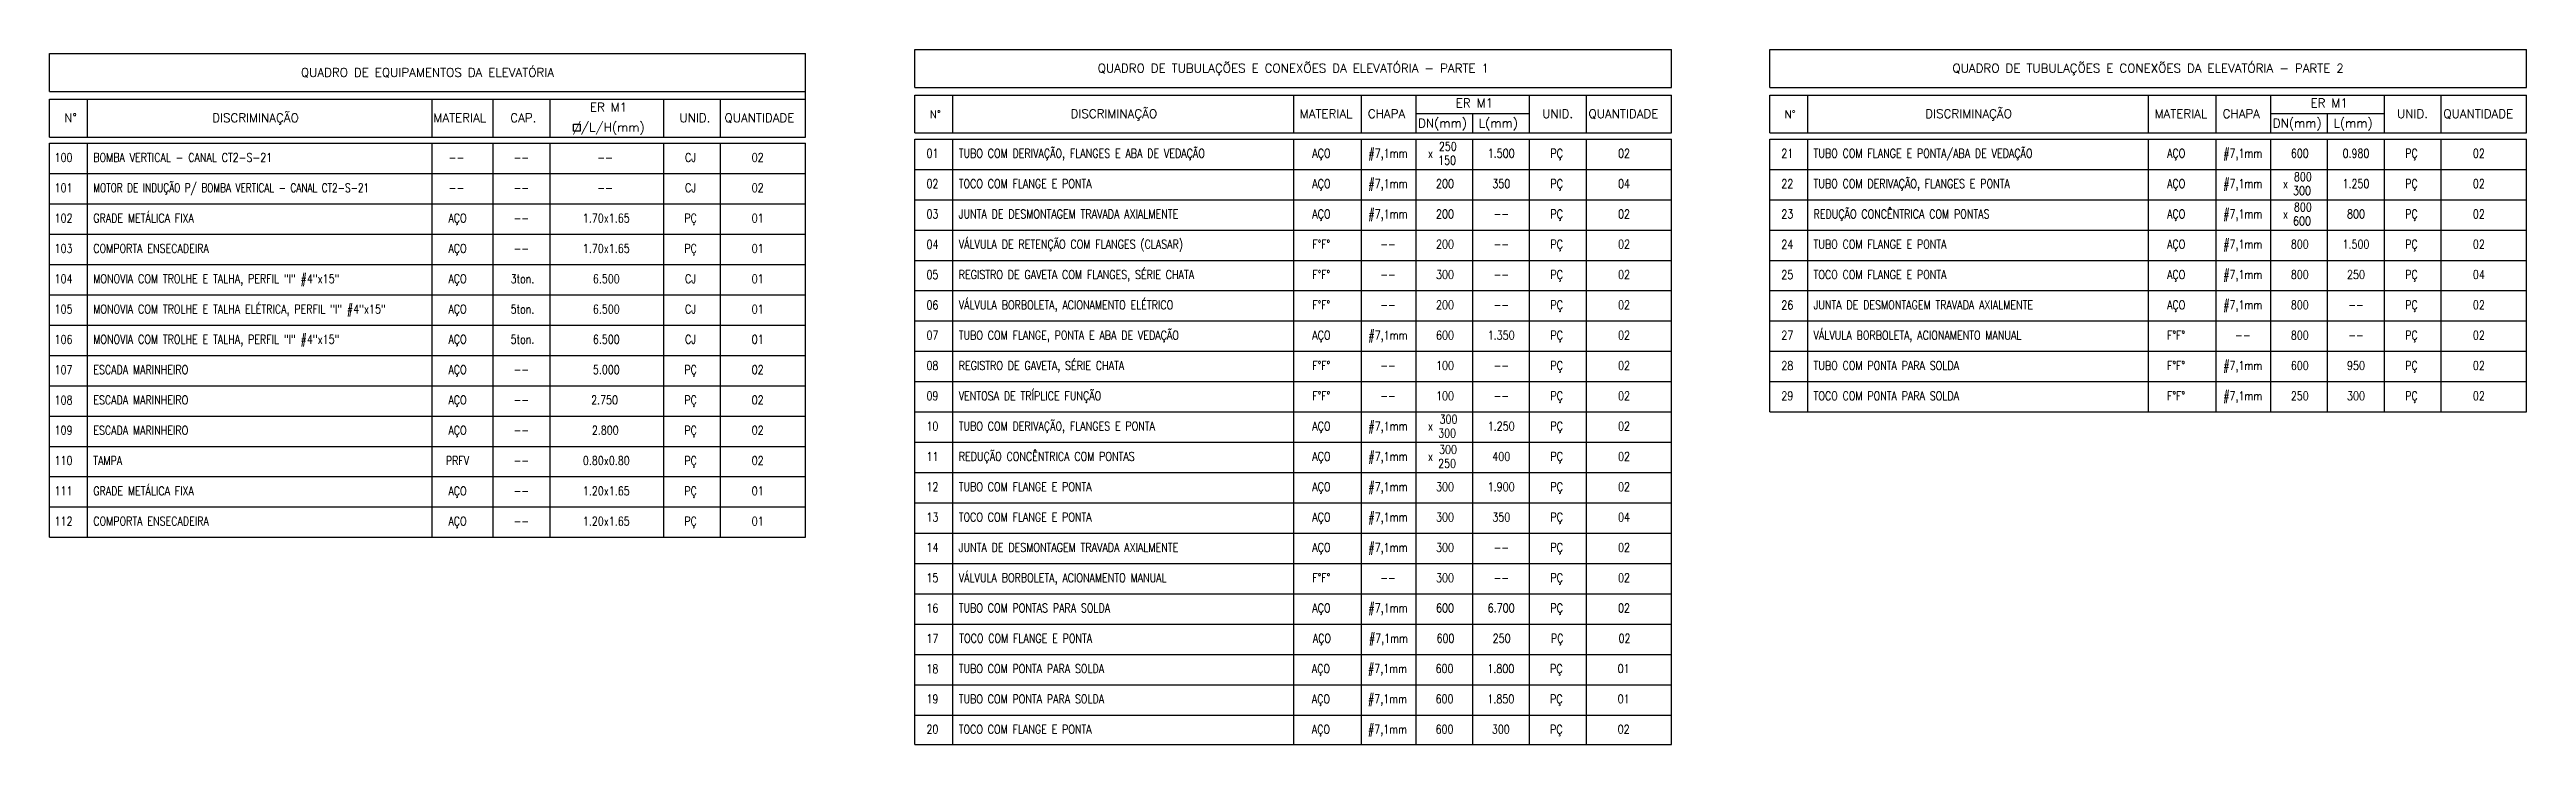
# Model space of a CAD drawing. Header units: feet. Extents: x 0 to 285115, y 0 to 9111421.
# Drawn here: x 285083.07 to 285111.5, y 9111400.47 to 9111408.45 of the extents above; entities that cross this region are included whole.
import ezdxf
from ezdxf import colors
from ezdxf.entities.mleader import LeaderData, LeaderLine
from ezdxf.enums import TextEntityAlignment as Align
from ezdxf.math import Vec2, Vec3

# ---------------------------------------------------------------- set-up
doc = ezdxf.new("R2010")
doc.units = ezdxf.units.FT
doc.header["$MEASUREMENT"] = 0
for name, color, linetype in [('02', 7, 'CONTINUOUS'), ('det-tabl', 1, 'CONTINUOUS'), ('H-SA-TEXTO', 2, 'CONTINUOUS'), ('TEXTO', 2, 'CONTINUOUS')]:
    doc.layers.add(name, color=color, linetype=linetype)
doc.styles.add('EGC_Arial_2.0mm', font='arial.ttf', dxfattribs={"width": 0.8, "height": 2})
doc.styles.add('ROMANS', font='romans.shx')

msp = doc.modelspace()

# ---------------------------------------------------------------- texts
at = {"layer": 'TEXTO', "color": 4, "style": 'ROMANS'}
for s, p in [('QUADRO DE TUBULAÇÕES E CONEXÕES DA ELEVATÓRIA - PARTE 1', (285097.345, 9111408.181)), ('QUADRO DE TUBULAÇÕES E CONEXÕES DA ELEVATÓRIA - PARTE 2', (285107.156, 9111408.181)), ('QUADRO DE EQUIPAMENTOS DA ELEVATÓRIA', (285087.406, 9111408.133))]:
    msp.add_text(s, height=0.1, dxfattribs=at).set_placement(p, align=Align.CENTER)
for s, height, p in [('DISCRIMINAÇÃO', 0.1, (285084.935, 9111407.612)), ('ER M1', 0.1, (285089.27, 9111407.735)), ('N%%D', 0.087, (285093.172, 9111407.659)), ('DISCRIMINAÇÃO', 0.1, (285094.787, 9111407.659)), ('MATERIAL', 0.1, (285097.419, 9111407.659)), ('CHAPA', 0.1, (285098.2, 9111407.659)), ('ER M1', 0.1, (285099.209, 9111407.782)), ('UNID.', 0.1, (285100.201, 9111407.659)), ('QUANTIDADE', 0.1, (285100.733, 9111407.659)), ('N%%D', 0.087, (285102.983, 9111407.659)), ('DISCRIMINAÇÃO', 0.1, (285104.598, 9111407.659)), ('MATERIAL', 0.1, (285107.231, 9111407.659)), ('CHAPA', 0.1, (285108.011, 9111407.659)), ('ER M1', 0.1, (285109.02, 9111407.782)), ('UNID.', 0.1, (285110.013, 9111407.659)), ('QUANTIDADE', 0.1, (285110.545, 9111407.659)), ('N%%D', 0.1, (285083.237, 9111407.612)), ('MATERIAL', 0.1, (285087.475, 9111407.612)), ('CAP.', 0.1, (285088.356, 9111407.612)), ('//L/H(mm)', 0.1, (285089.073, 9111407.503)), ('UNID.', 0.1, (285090.298, 9111407.612)), ('QUANTIDADE', 0.1, (285090.816, 9111407.612)), ('DN(mm)', 0.1, (285098.776, 9111407.551)), ('L(mm)', 0.1, (285099.473, 9111407.551)), ('DN(mm)', 0.1, (285108.587, 9111407.551)), ('L(mm)', 0.1, (285109.284, 9111407.551))]:
    msp.add_text(s, height=height, dxfattribs=at).set_placement(p)
at = {"layer": 'TEXTO', "style": 'ROMANS'}
for s, width, p in [('100', 0.8, (285083.126, 9111407.156)), ('BOMBA VERTICAL - CANAL CT2-S-21', 0.8, (285083.57, 9111407.157)), ('--', 0.8, (285087.65, 9111407.157)), ('--', 0.8, (285088.395, 9111407.157)), ('--', 0.8, (285089.356, 9111407.157)), ('01', 0.8, (285093.134, 9111407.204)), ('TUBO COM DERIVAÇÃO, FLANGES E ABA DE VEDAÇÃO', 0.8, (285093.504, 9111407.204)), ('AÇO', 0.8, (285097.562, 9111407.204)), ('x', 0.8, (285098.891, 9111407.204)), ('250', 0.8, (285099.015, 9111407.284)), ('150', 0.8, (285099.007, 9111407.124)), ('21', 0.8, (285102.946, 9111407.204)), ('TUBO COM FLANGE E PONTA/ABA DE VEDAÇÃO', 0.8, (285103.316, 9111407.204)), ('AÇO', 0.8, (285107.374, 9111407.204)), ('101', 0.8, (285083.126, 9111406.808)), ('MOTOR DE INDUÇÃO P/ BOMBA VERTICAL - CANAL CT2-S-21', 0.75, (285083.57, 9111406.809)), ('02', 0.8, (285093.134, 9111406.856)), ('TOCO COM FLANGE E PONTA', 0.8, (285093.504, 9111406.856)), ('AÇO', 0.8, (285097.562, 9111406.856)), ('22', 0.8, (285102.946, 9111406.856)), ('TUBO COM DERIVAÇÃO, FLANGES E PONTA', 0.8, (285103.316, 9111406.856)), ('AÇO', 0.8, (285107.374, 9111406.856)), ('x', 0.8, (285108.703, 9111406.856)), ('800', 0.8, (285108.829, 9111406.936)), ('--', 0.8, (285087.65, 9111406.809)), ('--', 0.8, (285088.395, 9111406.809)), ('--', 0.8, (285089.356, 9111406.809)), ('03', 0.8, (285093.134, 9111406.508)), ('JUNTA DE DESMONTAGEM TRAVADA AXIALMENTE', 0.8, (285093.504, 9111406.508)), ('AÇO', 0.8, (285097.562, 9111406.508)), ('23', 0.8, (285102.946, 9111406.508)), ('REDUÇÃO CONCÊNTRICA COM PONTAS', 0.8, (285103.316, 9111406.508)), ('AÇO', 0.8, (285107.374, 9111406.508)), ('300', 0.8, (285108.819, 9111406.776)), ('800', 0.8, (285108.829, 9111406.588)), ('102', 0.8, (285083.126, 9111406.46)), ('GRADE METÁLICA FIXA', 0.8, (285083.57, 9111406.461)), ('--', 0.8, (285088.395, 9111406.461)), ('x', 0.8, (285108.703, 9111406.508)), ('600', 0.8, (285108.819, 9111406.428)), ('103', 0.8, (285083.126, 9111406.113)), ('COMPORTA ENSECADEIRA', 0.8, (285083.57, 9111406.113)), ('--', 0.8, (285088.395, 9111406.113)), ('04', 0.8, (285093.134, 9111406.16)), ('VÁLVULA DE RETENÇÃO COM FLANGES (CLASAR)', 0.8, (285093.504, 9111406.161)), ('F%%DF%%D', 0.8, (285097.562, 9111406.161)), ('24', 0.8, (285102.946, 9111406.16)), ('TUBO COM FLANGE E PONTA', 0.8, (285103.316, 9111406.161)), ('AÇO', 0.8, (285107.374, 9111406.161)), ('104', 0.8, (285083.126, 9111405.765)), ('MONOVIA COM TROLHE E TALHA, PERFIL "I" #4"x15"', 0.8, (285083.57, 9111405.765)), ('05', 0.8, (285093.134, 9111405.812)), ('REGISTRO DE GAVETA COM FLANGES, SÉRIE CHATA', 0.8, (285093.504, 9111405.813)), ('F%%DF%%D', 0.8, (285097.562, 9111405.813)), ('25', 0.8, (285102.946, 9111405.812)), ('TOCO COM FLANGE E PONTA', 0.8, (285103.316, 9111405.813)), ('AÇO', 0.8, (285107.374, 9111405.813)), ('105', 0.8, (285083.126, 9111405.417)), ('MONOVIA COM TROLHE E TALHA ELÉTRICA, PERFIL "I" #4"x15"', 0.8, (285083.57, 9111405.417)), ('06', 0.8, (285093.134, 9111405.464)), ('VÁLVULA BORBOLETA, ACIONAMENTO ELÉTRICO', 0.8, (285093.504, 9111405.465)), ('F%%DF%%D', 0.8, (285097.562, 9111405.465)), ('26', 0.8, (285102.946, 9111405.464)), ('JUNTA DE DESMONTAGEM TRAVADA AXIALMENTE', 0.8, (285103.316, 9111405.465)), ('AÇO', 0.8, (285107.374, 9111405.465)), ('MONOVIA COM TROLHE E TALHA, PERFIL "I" #4"x15"', 0.8, (285083.57, 9111405.07)), ('07', 0.8, (285093.134, 9111405.117)), ('TUBO COM FLANGE, PONTA E ABA DE VEDAÇÃO', 0.8, (285093.504, 9111405.117)), ('AÇO', 0.8, (285097.562, 9111405.117)), ('27', 0.8, (285102.946, 9111405.117)), ('VÁLVULA BORBOLETA, ACIONAMENTO MANUAL', 0.8, (285103.316, 9111405.117)), ('F%%DF%%D', 0.8, (285107.374, 9111405.117)), ('106', 0.8, (285083.126, 9111405.069)), ('REGISTRO DE GAVETA, SÉRIE CHATA', 0.8, (285093.504, 9111404.769)), ('107', 0.8, (285083.126, 9111404.721)), ('ESCADA MARINHEIRO', 0.8, (285083.57, 9111404.722)), ('--', 0.8, (285088.395, 9111404.722)), ('08', 0.8, (285093.134, 9111404.769)), ('F%%DF%%D', 0.8, (285097.562, 9111404.769)), ('28', 0.8, (285102.946, 9111404.769)), ('TUBO COM PONTA PARA SOLDA', 0.8, (285103.316, 9111404.769)), ('F%%DF%%D', 0.8, (285107.374, 9111404.769)), ('108', 0.8, (285083.126, 9111404.373)), ('ESCADA MARINHEIRO', 0.8, (285083.57, 9111404.374)), ('--', 0.8, (285088.395, 9111404.374)), ('2.750', 0.8, (285089.285, 9111404.374)), ('09', 0.8, (285093.134, 9111404.421)), ('VENTOSA DE TRÍPLICE FUNÇÃO', 0.8, (285093.504, 9111404.421)), ('F%%DF%%D', 0.8, (285097.562, 9111404.421)), ('29', 0.8, (285102.946, 9111404.421)), ('TOCO COM PONTA PARA SOLDA', 0.8, (285103.316, 9111404.421)), ('F%%DF%%D', 0.8, (285107.374, 9111404.421)), ('109', 0.8, (285083.126, 9111404.026)), ('ESCADA MARINHEIRO', 0.8, (285083.57, 9111404.026)), ('--', 0.8, (285088.395, 9111404.026)), ('2.800', 0.8, (285089.293, 9111404.026)), ('10', 0.8, (285093.134, 9111404.073)), ('TUBO COM DERIVAÇÃO, FLANGES E PONTA', 0.8, (285093.504, 9111404.074)), ('AÇO', 0.8, (285097.562, 9111404.074)), ('x', 0.8, (285098.891, 9111404.074)), ('300', 0.8, (285099.007, 9111403.994)), ('300', 0.8, (285099.023, 9111404.153)), ('110', 0.8, (285083.126, 9111403.678)), ('TAMPA', 0.8, (285083.57, 9111403.678)), ('11', 0.8, (285093.134, 9111403.725)), ('REDUÇÃO CONCÊNTRICA COM PONTAS', 0.8, (285093.504, 9111403.726)), ('AÇO', 0.8, (285097.562, 9111403.726)), ('x', 0.8, (285098.891, 9111403.726)), ('300', 0.8, (285099.017, 9111403.806)), ('--', 0.8, (285088.395, 9111403.678)), ('12', 0.8, (285093.134, 9111403.377)), ('TUBO COM FLANGE E PONTA', 0.8, (285093.504, 9111403.378)), ('AÇO', 0.8, (285097.562, 9111403.378)), ('250', 0.8, (285099.007, 9111403.646)), ('13', 0.8, (285093.134, 9111403.03)), ('TOCO COM FLANGE E PONTA', 0.8, (285093.504, 9111403.03)), ('AÇO', 0.8, (285097.562, 9111403.03)), ('14', 0.8, (285093.134, 9111402.682)), ('JUNTA DE DESMONTAGEM TRAVADA AXIALMENTE', 0.8, (285093.504, 9111402.682)), ('AÇO', 0.8, (285097.562, 9111402.682)), ('15', 0.8, (285093.134, 9111402.334)), ('VÁLVULA BORBOLETA, ACIONAMENTO MANUAL', 0.8, (285093.504, 9111402.334)), ('F%%DF%%D', 0.8, (285097.562, 9111402.334)), ('16', 0.8, (285093.134, 9111401.986)), ('TUBO COM PONTAS PARA SOLDA', 0.8, (285093.504, 9111401.987)), ('AÇO', 0.8, (285097.562, 9111401.987)), ('17', 0.8, (285093.134, 9111401.638)), ('TOCO COM FLANGE E PONTA', 0.8, (285093.51, 9111401.639)), ('AÇO', 0.8, (285097.568, 9111401.639)), ('18', 0.8, (285093.134, 9111401.29)), ('TUBO COM PONTA PARA SOLDA', 0.8, (285093.504, 9111401.291)), ('AÇO', 0.8, (285097.557, 9111401.291)), ('19', 0.8, (285093.134, 9111400.943)), ('TUBO COM PONTA PARA SOLDA', 0.8, (285093.504, 9111400.943)), ('AÇO', 0.8, (285097.557, 9111400.943)), ('20', 0.8, (285093.134, 9111400.595)), ('TOCO COM FLANGE E PONTA', 0.8, (285093.504, 9111400.595)), ('AÇO', 0.8, (285097.557, 9111400.595))]:
    msp.add_text(s, height=0.1, dxfattribs=dict(at, width=width)).set_placement(p)
at = {"layer": 'TEXTO', "style": 'ROMANS', "width": 0.8}
for s, p in [('CJ', (285090.426, 9111407.157)), ('02', (285091.197, 9111407.157)), ('#7,1mm', (285098.431, 9111407.204)), ('1.500', (285099.731, 9111407.204)), ('PÇ', (285100.368, 9111407.204)), ('02', (285101.141, 9111407.204)), ('#7,1mm', (285108.243, 9111407.204)), ('600', (285108.897, 9111407.204)), ('0.980', (285109.542, 9111407.204)), ('PÇ', (285110.179, 9111407.204)), ('02', (285110.952, 9111407.204)), ('CJ', (285090.426, 9111406.809)), ('02', (285091.197, 9111406.809)), ('#7,1mm', (285098.431, 9111406.856)), ('200', (285099.086, 9111406.856)), ('350', (285099.731, 9111406.856)), ('PÇ', (285100.368, 9111406.856)), ('04', (285101.141, 9111406.856)), ('#7,1mm', (285108.243, 9111406.856)), ('1.250', (285109.542, 9111406.856)), ('PÇ', (285110.179, 9111406.856)), ('02', (285110.952, 9111406.856)), ('#7,1mm', (285098.431, 9111406.508)), ('200', (285099.086, 9111406.508)), ('PÇ', (285100.368, 9111406.508)), ('02', (285101.141, 9111406.508)), ('#7,1mm', (285108.243, 9111406.508)), ('800', (285109.542, 9111406.508)), ('PÇ', (285110.179, 9111406.508)), ('02', (285110.952, 9111406.508)), ('AÇO', (285087.751, 9111406.461)), ('1.70x1.65', (285089.459, 9111406.461)), ('PÇ', (285090.426, 9111406.461)), ('01', (285091.197, 9111406.461)), ('--', (285099.731, 9111406.508)), ('AÇO', (285087.751, 9111406.113)), ('1.70x1.65', (285089.459, 9111406.113)), ('PÇ', (285090.426, 9111406.113)), ('01', (285091.197, 9111406.113)), ('--', (285098.431, 9111406.161)), ('200', (285099.086, 9111406.161)), ('--', (285099.731, 9111406.161)), ('PÇ', (285100.368, 9111406.161)), ('02', (285101.141, 9111406.161)), ('#7,1mm', (285108.243, 9111406.161)), ('800', (285108.897, 9111406.161)), ('1.500', (285109.542, 9111406.161)), ('PÇ', (285110.179, 9111406.161)), ('02', (285110.952, 9111406.161)), ('AÇO', (285087.751, 9111405.765)), ('3ton.', (285088.497, 9111405.765)), ('6.500', (285089.459, 9111405.765)), ('CJ', (285090.426, 9111405.765)), ('01', (285091.197, 9111405.765)), ('--', (285098.431, 9111405.813)), ('300', (285099.086, 9111405.813)), ('--', (285099.731, 9111405.813)), ('PÇ', (285100.368, 9111405.813)), ('02', (285101.141, 9111405.813)), ('#7,1mm', (285108.243, 9111405.813)), ('800', (285108.897, 9111405.813)), ('250', (285109.542, 9111405.813)), ('PÇ', (285110.179, 9111405.813)), ('04', (285110.952, 9111405.813)), ('AÇO', (285087.751, 9111405.417)), ('5ton.', (285088.497, 9111405.417)), ('6.500', (285089.459, 9111405.417)), ('CJ', (285090.426, 9111405.417)), ('01', (285091.197, 9111405.417)), ('--', (285098.431, 9111405.465)), ('200', (285099.086, 9111405.465)), ('--', (285099.731, 9111405.465)), ('PÇ', (285100.368, 9111405.465)), ('02', (285101.141, 9111405.465)), ('#7,1mm', (285108.243, 9111405.465)), ('800', (285108.897, 9111405.465)), ('--', (285109.542, 9111405.465)), ('PÇ', (285110.179, 9111405.465)), ('02', (285110.952, 9111405.465)), ('#7,1mm', (285098.431, 9111405.117)), ('600', (285099.086, 9111405.117)), ('1.350', (285099.731, 9111405.117)), ('PÇ', (285100.368, 9111405.117)), ('02', (285101.141, 9111405.117)), ('800', (285108.897, 9111405.117)), ('PÇ', (285110.179, 9111405.117)), ('02', (285110.952, 9111405.117)), ('AÇO', (285087.751, 9111405.07)), ('5ton.', (285088.497, 9111405.07)), ('6.500', (285089.459, 9111405.07)), ('CJ', (285090.426, 9111405.07)), ('01', (285091.197, 9111405.07)), ('--', (285108.243, 9111405.117)), ('--', (285109.542, 9111405.117)), ('AÇO', (285087.751, 9111404.722)), ('5.000', (285089.459, 9111404.722)), ('PÇ', (285090.426, 9111404.722)), ('02', (285091.197, 9111404.722)), ('--', (285098.431, 9111404.769)), ('100', (285099.086, 9111404.769)), ('--', (285099.731, 9111404.769)), ('PÇ', (285100.368, 9111404.769)), ('02', (285101.141, 9111404.769)), ('#7,1mm', (285108.243, 9111404.769)), ('600', (285108.897, 9111404.769)), ('950', (285109.542, 9111404.769)), ('PÇ', (285110.179, 9111404.769)), ('02', (285110.952, 9111404.769)), ('AÇO', (285087.751, 9111404.374)), ('PÇ', (285090.426, 9111404.374)), ('02', (285091.197, 9111404.374)), ('--', (285098.431, 9111404.421)), ('100', (285099.086, 9111404.421)), ('--', (285099.731, 9111404.421)), ('PÇ', (285100.368, 9111404.421)), ('02', (285101.141, 9111404.421)), ('#7,1mm', (285108.243, 9111404.421)), ('250', (285108.897, 9111404.421)), ('300', (285109.542, 9111404.421)), ('PÇ', (285110.179, 9111404.421)), ('02', (285110.952, 9111404.421)), ('AÇO', (285087.751, 9111404.026)), ('PÇ', (285090.426, 9111404.026)), ('02', (285091.197, 9111404.026)), ('#7,1mm', (285098.431, 9111404.074)), ('1.250', (285099.731, 9111404.074)), ('PÇ', (285100.368, 9111404.074)), ('02', (285101.141, 9111404.074)), ('PRFV', (285087.751, 9111403.678)), ('0.80x0.80', (285089.459, 9111403.678)), ('PÇ', (285090.426, 9111403.678)), ('02', (285091.197, 9111403.678)), ('#7,1mm', (285098.431, 9111403.726)), ('400', (285099.731, 9111403.726)), ('PÇ', (285100.368, 9111403.726)), ('02', (285101.141, 9111403.726)), ('#7,1mm', (285098.431, 9111403.378)), ('300', (285099.086, 9111403.378)), ('1.900', (285099.731, 9111403.378)), ('PÇ', (285100.368, 9111403.378)), ('02', (285101.141, 9111403.378)), ('#7,1mm', (285098.431, 9111403.03)), ('300', (285099.086, 9111403.03)), ('350', (285099.731, 9111403.03)), ('PÇ', (285100.368, 9111403.03)), ('04', (285101.141, 9111403.03)), ('#7,1mm', (285098.431, 9111402.682)), ('300', (285099.086, 9111402.682)), ('--', (285099.731, 9111402.682)), ('PÇ', (285100.368, 9111402.682)), ('02', (285101.141, 9111402.682)), ('--', (285098.431, 9111402.334)), ('300', (285099.086, 9111402.334)), ('--', (285099.731, 9111402.334)), ('PÇ', (285100.368, 9111402.334)), ('02', (285101.141, 9111402.334)), ('#7,1mm', (285098.431, 9111401.987)), ('600', (285099.086, 9111401.987)), ('6.700', (285099.731, 9111401.987)), ('PÇ', (285100.368, 9111401.987)), ('02', (285101.141, 9111401.987)), ('#7,1mm', (285098.437, 9111401.639)), ('600', (285099.091, 9111401.639)), ('250', (285099.736, 9111401.639)), ('PÇ', (285100.373, 9111401.639)), ('02', (285101.146, 9111401.639)), ('#7,1mm', (285098.426, 9111401.291)), ('600', (285099.08, 9111401.291)), ('1.800', (285099.726, 9111401.291)), ('PÇ', (285100.363, 9111401.291)), ('01', (285101.136, 9111401.291)), ('#7,1mm', (285098.426, 9111400.943)), ('600', (285099.08, 9111400.943)), ('1.850', (285099.726, 9111400.943)), ('PÇ', (285100.363, 9111400.943)), ('01', (285101.136, 9111400.943)), ('#7,1mm', (285098.426, 9111400.595)), ('600', (285099.08, 9111400.595)), ('300', (285099.726, 9111400.595)), ('PÇ', (285100.363, 9111400.595)), ('02', (285101.136, 9111400.595))]:
    msp.add_text(s, height=0.1, dxfattribs=at).set_placement(p, align=Align.CENTER)

# ---------------------------------------------------------------- blocks, each defined once
blk = doc.blocks.new('_None')

# ---------------------------------------------------------------- linework, layer by layer
at = {"layer": '02'}
msp.add_line((285083.068, 9111408.398), (285090.894, 9111408.398), dxfattribs=at)
at = {"layer": 'det-tabl', "color": 4}
for p, q in [((285083.068, 9111407.963), (285083.068, 9111408.398)), ((285083.068, 9111408.398), (285091.744, 9111408.398)), ((285091.744, 9111407.441), (285091.744, 9111408.398)), ((285093.002, 9111408.445), (285101.687, 9111408.445)), ((285093.002, 9111408.01), (285093.002, 9111408.445)), ((285101.687, 9111408.01), (285101.687, 9111408.445)), ((285102.814, 9111408.445), (285111.499, 9111408.445)), ((285102.814, 9111408.01), (285102.814, 9111408.445)), ((285111.499, 9111408.01), (285111.499, 9111408.445)), ((285083.068, 9111407.963), (285091.744, 9111407.963)), ((285083.068, 9111407.876), (285090.894, 9111407.876)), ((285083.068, 9111407.441), (285083.068, 9111407.876)), ((285083.503, 9111407.441), (285083.503, 9111407.876)), ((285087.461, 9111407.441), (285087.461, 9111407.876)), ((285088.162, 9111407.441), (285088.162, 9111407.876)), ((285088.814, 9111407.876), (285091.744, 9111407.876)), ((285088.814, 9111407.441), (285088.814, 9111407.876)), ((285090.118, 9111407.441), (285090.118, 9111407.876)), ((285090.77, 9111407.441), (285090.77, 9111407.876)), ((285093.002, 9111408.01), (285101.687, 9111408.01)), ((285093.002, 9111407.923), (285098.753, 9111407.923)), ((285093.002, 9111407.489), (285093.002, 9111407.923)), ((285093.437, 9111407.489), (285093.437, 9111407.923)), ((285097.35, 9111407.489), (285097.35, 9111407.923)), ((285098.126, 9111407.489), (285098.126, 9111407.923)), ((285098.753, 9111407.923), (285101.687, 9111407.923)), ((285098.753, 9111407.489), (285098.753, 9111407.923)), ((285100.057, 9111407.489), (285100.057, 9111407.923)), ((285100.709, 9111407.489), (285100.709, 9111407.923)), ((285101.687, 9111407.489), (285101.687, 9111407.923)), ((285102.814, 9111408.01), (285111.499, 9111408.01)), ((285102.814, 9111407.923), (285108.564, 9111407.923)), ((285102.814, 9111407.489), (285102.814, 9111407.923)), ((285103.249, 9111407.489), (285103.249, 9111407.923)), ((285107.162, 9111407.489), (285107.162, 9111407.923)), ((285107.938, 9111407.489), (285107.938, 9111407.923)), ((285108.564, 9111407.923), (285111.499, 9111407.923)), ((285108.564, 9111407.489), (285108.564, 9111407.923)), ((285109.868, 9111407.489), (285109.868, 9111407.923)), ((285110.52, 9111407.489), (285110.52, 9111407.923)), ((285111.499, 9111407.489), (285111.499, 9111407.923)), ((285093.002, 9111407.489), (285098.753, 9111407.489)), ((285100.057, 9111407.706), (285098.753, 9111407.706)), ((285098.753, 9111407.489), (285101.687, 9111407.489)), ((285099.405, 9111407.489), (285099.405, 9111407.706)), ((285102.814, 9111407.489), (285108.564, 9111407.489)), ((285109.868, 9111407.706), (285108.564, 9111407.706)), ((285108.564, 9111407.489), (285111.499, 9111407.489)), ((285109.216, 9111407.489), (285109.216, 9111407.706)), ((285083.068, 9111407.441), (285090.894, 9111407.441)), ((285083.068, 9111407.37), (285090.894, 9111407.37)), ((285083.068, 9111402.849), (285083.068, 9111407.37)), ((285083.503, 9111403.544), (285083.503, 9111407.37)), ((285087.461, 9111402.849), (285087.461, 9111407.37)), ((285088.162, 9111402.849), (285088.162, 9111407.37)), ((285088.814, 9111407.441), (285091.744, 9111407.441)), ((285088.814, 9111407.37), (285091.744, 9111407.37)), ((285088.814, 9111402.849), (285088.814, 9111407.37)), ((285090.118, 9111402.849), (285090.118, 9111407.37)), ((285090.77, 9111402.849), (285090.77, 9111407.37)), ((285091.744, 9111402.849), (285091.744, 9111407.37)), ((285093.002, 9111402.2), (285093.002, 9111407.418)), ((285093.002, 9111407.418), (285098.753, 9111407.418)), ((285093.437, 9111402.2), (285093.437, 9111407.418)), ((285097.35, 9111402.2), (285097.35, 9111407.418)), ((285098.126, 9111402.2), (285098.126, 9111407.418)), ((285098.753, 9111402.2), (285098.753, 9111407.418)), ((285098.753, 9111407.418), (285101.687, 9111407.418)), ((285099.405, 9111402.2), (285099.405, 9111407.418)), ((285100.057, 9111402.2), (285100.057, 9111407.418)), ((285100.709, 9111402.2), (285100.709, 9111407.418)), ((285101.687, 9111402.2), (285101.687, 9111407.418)), ((285102.814, 9111404.287), (285102.814, 9111407.418)), ((285103.249, 9111404.287), (285103.249, 9111407.418)), ((285107.162, 9111404.287), (285107.162, 9111407.418)), ((285107.938, 9111404.287), (285107.938, 9111407.418)), ((285108.564, 9111404.287), (285108.564, 9111407.418)), ((285109.216, 9111404.287), (285109.216, 9111407.418)), ((285109.868, 9111404.287), (285109.868, 9111407.418)), ((285110.52, 9111404.287), (285110.52, 9111407.418)), ((285111.499, 9111404.287), (285111.499, 9111407.418)), ((285083.503, 9111402.849), (285083.503, 9111407.022)), ((285102.814, 9111404.287), (285108.564, 9111404.287)), ((285108.564, 9111404.287), (285111.499, 9111404.287)), ((285093.002, 9111400.471), (285093.002, 9111402.2)), ((285093.437, 9111400.471), (285093.437, 9111402.2)), ((285097.35, 9111400.471), (285097.35, 9111402.2)), ((285098.126, 9111400.471), (285098.126, 9111402.2)), ((285098.753, 9111402.2), (285101.687, 9111402.2)), ((285098.753, 9111400.471), (285098.753, 9111402.2)), ((285099.405, 9111400.471), (285099.405, 9111402.2)), ((285100.057, 9111400.471), (285100.057, 9111402.2)), ((285100.709, 9111400.471), (285100.709, 9111402.2)), ((285101.687, 9111400.471), (285101.687, 9111402.2)), ((285093.002, 9111400.471), (285101.687, 9111400.471))]:
    msp.add_line(p, q, dxfattribs=at)
at = {"layer": 'det-tabl', "color": 2}
for p, q in [((285102.814, 9111407.418), (285108.564, 9111407.418)), ((285102.814, 9111407.418), (285108.564, 9111407.418)), ((285108.564, 9111407.418), (285111.499, 9111407.418)), ((285108.564, 9111407.418), (285111.499, 9111407.418)), ((285083.068, 9111407.022), (285091.744, 9111407.022)), ((285093.002, 9111407.07), (285098.753, 9111407.07)), ((285098.753, 9111407.07), (285101.687, 9111407.07)), ((285102.814, 9111407.07), (285108.564, 9111407.07)), ((285108.564, 9111407.07), (285111.499, 9111407.07)), ((285083.068, 9111406.675), (285091.744, 9111406.675)), ((285093.002, 9111406.722), (285098.753, 9111406.722)), ((285098.753, 9111406.722), (285101.687, 9111406.722)), ((285102.814, 9111406.722), (285108.564, 9111406.722)), ((285108.564, 9111406.722), (285111.499, 9111406.722)), ((285083.068, 9111406.327), (285091.744, 9111406.327)), ((285093.002, 9111406.374), (285098.753, 9111406.374)), ((285098.753, 9111406.374), (285101.687, 9111406.374)), ((285102.814, 9111406.374), (285108.564, 9111406.374)), ((285108.564, 9111406.374), (285111.499, 9111406.374)), ((285093.002, 9111406.026), (285098.753, 9111406.026)), ((285098.753, 9111406.026), (285101.687, 9111406.026)), ((285102.814, 9111406.026), (285108.564, 9111406.026)), ((285108.564, 9111406.026), (285111.499, 9111406.026)), ((285083.068, 9111405.979), (285091.744, 9111405.979)), ((285083.068, 9111405.631), (285091.744, 9111405.631)), ((285093.002, 9111405.679), (285098.753, 9111405.679)), ((285098.753, 9111405.679), (285101.687, 9111405.679)), ((285102.814, 9111405.679), (285108.564, 9111405.679)), ((285108.564, 9111405.679), (285111.499, 9111405.679)), ((285083.068, 9111405.283), (285091.744, 9111405.283)), ((285093.002, 9111405.331), (285098.753, 9111405.331)), ((285098.753, 9111405.331), (285101.687, 9111405.331)), ((285102.814, 9111405.331), (285108.564, 9111405.331)), ((285108.564, 9111405.331), (285111.499, 9111405.331)), ((285083.068, 9111404.935), (285091.744, 9111404.935)), ((285093.002, 9111404.983), (285098.753, 9111404.983)), ((285098.753, 9111404.983), (285101.687, 9111404.983)), ((285102.814, 9111404.983), (285108.564, 9111404.983)), ((285108.564, 9111404.983), (285111.499, 9111404.983)), ((285093.002, 9111404.635), (285098.753, 9111404.635)), ((285098.753, 9111404.635), (285101.687, 9111404.635)), ((285102.814, 9111404.635), (285108.564, 9111404.635)), ((285108.564, 9111404.635), (285111.499, 9111404.635)), ((285083.068, 9111404.588), (285091.744, 9111404.588)), ((285083.068, 9111404.24), (285091.744, 9111404.24)), ((285093.002, 9111404.287), (285098.753, 9111404.287)), ((285098.753, 9111404.287), (285101.687, 9111404.287)), ((285083.068, 9111403.892), (285091.744, 9111403.892)), ((285093.002, 9111403.94), (285098.753, 9111403.94)), ((285098.753, 9111403.94), (285101.687, 9111403.94)), ((285093.002, 9111403.592), (285098.753, 9111403.592)), ((285098.753, 9111403.592), (285101.687, 9111403.592)), ((285093.002, 9111403.244), (285098.753, 9111403.244)), ((285098.753, 9111403.244), (285101.687, 9111403.244)), ((285093.002, 9111402.896), (285098.753, 9111402.896)), ((285098.753, 9111402.896), (285101.687, 9111402.896)), ((285093.002, 9111402.548), (285098.753, 9111402.548)), ((285098.753, 9111402.548), (285101.687, 9111402.548)), ((285093.002, 9111402.2), (285098.753, 9111402.2)), ((285093.002, 9111402.2), (285098.753, 9111402.2)), ((285098.753, 9111402.2), (285101.687, 9111402.2)), ((285093.002, 9111401.853), (285098.753, 9111401.853)), ((285098.753, 9111401.853), (285101.687, 9111401.853)), ((285093.002, 9111401.505), (285101.687, 9111401.505)), ((285093.002, 9111401.505), (285098.753, 9111401.505)), ((285098.753, 9111401.505), (285101.687, 9111401.505)), ((285093.002, 9111401.157), (285098.753, 9111401.157)), ((285098.753, 9111401.157), (285101.687, 9111401.157)), ((285093.002, 9111400.809), (285098.753, 9111400.809)), ((285098.753, 9111400.809), (285101.687, 9111400.809))]:
    msp.add_line(p, q, dxfattribs=at)
at = {"layer": 'TEXTO', "color": 4}
msp.add_lwpolyline([(285089.084, 9111407.589), (285089.16, 9111407.589), (285089.16, 9111407.507), (285089.084, 9111407.507)], close=True, dxfattribs=at)

msp.set_redraw_order([(e.dxf.handle, doc.entitydb.next_handle()) for e in msp.query("TEXT MTEXT ATTDEF DIMENSION ARC_DIMENSION")])  # texts and dimensions are drawn at this point

# ---------------------------------------------------------------- next in the draw order: leaders
at = {"layer": 'H-SA-TEXTO'}
ml = msp.add_multileader_mtext('Standard', dxfattribs=at)
ml.set_content('CANAL DE TRANSIÇÃO', color=2, style='EGC_Arial_2.0mm')
ml.set_leader_properties(color=1, linetype='ByLayer', lineweight=-1)
ml.set_arrow_properties(name='NONE')
ml.build(insert=Vec2(0, 0))
ml.multileader.update_dxf_attribs({"text_left_attachment_type": 2, "text_right_attachment_type": 2, "dogleg_length": 1.982, "arrow_head_size": 0.075, "scale": 0.05})
ctx = ml.context
ctx.base_point, ctx.scale, ctx.char_height, ctx.arrow_head_size, ctx.landing_gap_size, ctx.plane_origin, ctx.plane_x_axis, ctx.plane_y_axis = Vec3(285092.559, 9111417.663), 0.05, 0.1, 0.075, 0.05, Vec3(285473.446, 9111479.924), Vec3(0.999987, 0.005007), Vec3(-0.005007, 0.999987)
ctx.left_attachment, ctx.right_attachment, ctx.text_align_type = 2, 2, 1
notes = []
notes.append((ctx, [(0, (0, 0, 0), (0, 0), (1, 0), 1, [])]))
ctx.mtext.insert, ctx.mtext.text_direction, ctx.mtext.rotation, ctx.mtext.width, ctx.mtext.defined_height, ctx.mtext.alignment, ctx.mtext.flow_direction = Vec3(285093.224, 9111417.741), Vec3(0.999987, 0.005007), 0.005007, 3.390088210153408e-11, 1.047, 2, 5
ctx.mtext.has_bg_fill, ctx.mtext.bg_color, ctx.mtext.bg_scale_factor, ctx.mtext.bg_transparency, ctx.mtext.use_window_bg_color = 1, -1073741824, 1, 0, 1
for ctx, leaders in notes:
    for number, flags, end, landing, length, lines in leaders:
        leader = LeaderData()
        leader.index, (leader.has_last_leader_line, leader.has_dogleg_vector, leader.attachment_direction) = number, flags
        leader.last_leader_point, leader.dogleg_vector, leader.dogleg_length = Vec3(end), Vec3(landing), length
        for number, points, colour, breaks in lines:
            line = LeaderLine()
            line.index, line.vertices, line.color, line.breaks = number, Vec3.list(points), colors.encode_raw_color(colour), breaks
            leader.lines.append(line)
        ctx.leaders.append(leader)

# ---------------------------------------------------------------- next in the draw order: texts
at = {"layer": 'TEXTO', "style": 'ROMANS', "width": 0.8}
for p in [(285088.395, 9111403.33), (285088.395, 9111402.983)]:
    msp.add_text('--', height=0.1, dxfattribs=at).set_placement(p)
for s, p in [('1.20x1.65', (285089.459, 9111403.33)), ('PÇ', (285090.426, 9111403.33)), ('01', (285091.197, 9111403.33)), ('1.20x1.65', (285089.459, 9111402.983)), ('PÇ', (285090.426, 9111402.983)), ('01', (285091.197, 9111402.983))]:
    msp.add_text(s, height=0.1, dxfattribs=at).set_placement(p, align=Align.CENTER)

# ---------------------------------------------------------------- next in the draw order: leaders
at = {"layer": 'H-SA-TEXTO'}
ml = msp.add_multileader_mtext('Standard', dxfattribs=at)
ml.set_content('CP-3b TRECHO 1', color=2, style='EGC_Arial_2.0mm')
ml.set_leader_properties(color=1, linetype='ByLayer', lineweight=-1)
ml.set_arrow_properties(name='NONE')
ml.build(insert=Vec2(0, 0))
ml.multileader.update_dxf_attribs({"text_left_attachment_type": 2, "text_right_attachment_type": 2, "dogleg_length": 1.982, "arrow_head_size": 0.075, "scale": 0.05})
ctx = ml.context
ctx.base_point, ctx.scale, ctx.char_height, ctx.arrow_head_size, ctx.landing_gap_size, ctx.plane_origin, ctx.plane_x_axis, ctx.plane_y_axis = Vec3(285087.364, 9111417.493), 0.05, 0.1, 0.075, 0.05, Vec3(285462.55, 9111480.044), Vec3(0.999987, 0.005007), Vec3(-0.005007, 0.999987)
ctx.left_attachment, ctx.right_attachment, ctx.text_align_type = 2, 2, 1
notes = []
notes.append((ctx, [(0, (0, 0, 0), (0, 0), (1, 0), 1, [])]))
ctx.mtext.insert, ctx.mtext.text_direction, ctx.mtext.rotation, ctx.mtext.width, ctx.mtext.defined_height, ctx.mtext.alignment, ctx.mtext.flow_direction = Vec3(285087.858, 9111417.548), Vec3(0.999987, 0.005007), 0.005007, 1.18202, 0.215, 2, 5
ctx.mtext.has_bg_fill, ctx.mtext.bg_color, ctx.mtext.bg_scale_factor, ctx.mtext.bg_transparency, ctx.mtext.use_window_bg_color = 1, -1073741824, 1, 0, 1
for ctx, leaders in notes:
    for number, flags, end, landing, length, lines in leaders:
        leader = LeaderData()
        leader.index, (leader.has_last_leader_line, leader.has_dogleg_vector, leader.attachment_direction) = number, flags
        leader.last_leader_point, leader.dogleg_vector, leader.dogleg_length = Vec3(end), Vec3(landing), length
        for number, points, colour, breaks in lines:
            line = LeaderLine()
            line.index, line.vertices, line.color, line.breaks = number, Vec3.list(points), colors.encode_raw_color(colour), breaks
            leader.lines.append(line)
        ctx.leaders.append(leader)

# ---------------------------------------------------------------- next in the draw order: linework, layer by layer
at = {"layer": 'det-tabl', "color": 2}
for p, q in [((285083.068, 9111403.544), (285091.744, 9111403.544)), ((285083.068, 9111403.196), (285091.744, 9111403.196))]:
    msp.add_line(p, q, dxfattribs=at)
at = {"layer": 'det-tabl', "color": 4}
msp.add_line((285083.068, 9111402.849), (285091.744, 9111402.849), dxfattribs=at)

# ---------------------------------------------------------------- next in the draw order: texts
at = {"layer": 'TEXTO', "style": 'ROMANS', "width": 0.8}
for s, p in [('111', (285083.126, 9111403.33)), ('GRADE METÁLICA FIXA', (285083.57, 9111403.33)), ('112', (285083.126, 9111402.982)), ('COMPORTA ENSECADEIRA', (285083.57, 9111402.983))]:
    msp.add_text(s, height=0.1, dxfattribs=at).set_placement(p)
for p in [(285087.751, 9111403.33), (285087.751, 9111402.983)]:
    msp.add_text('AÇO', height=0.1, dxfattribs=at).set_placement(p, align=Align.CENTER)

doc.saveas('drawing.dxf')
